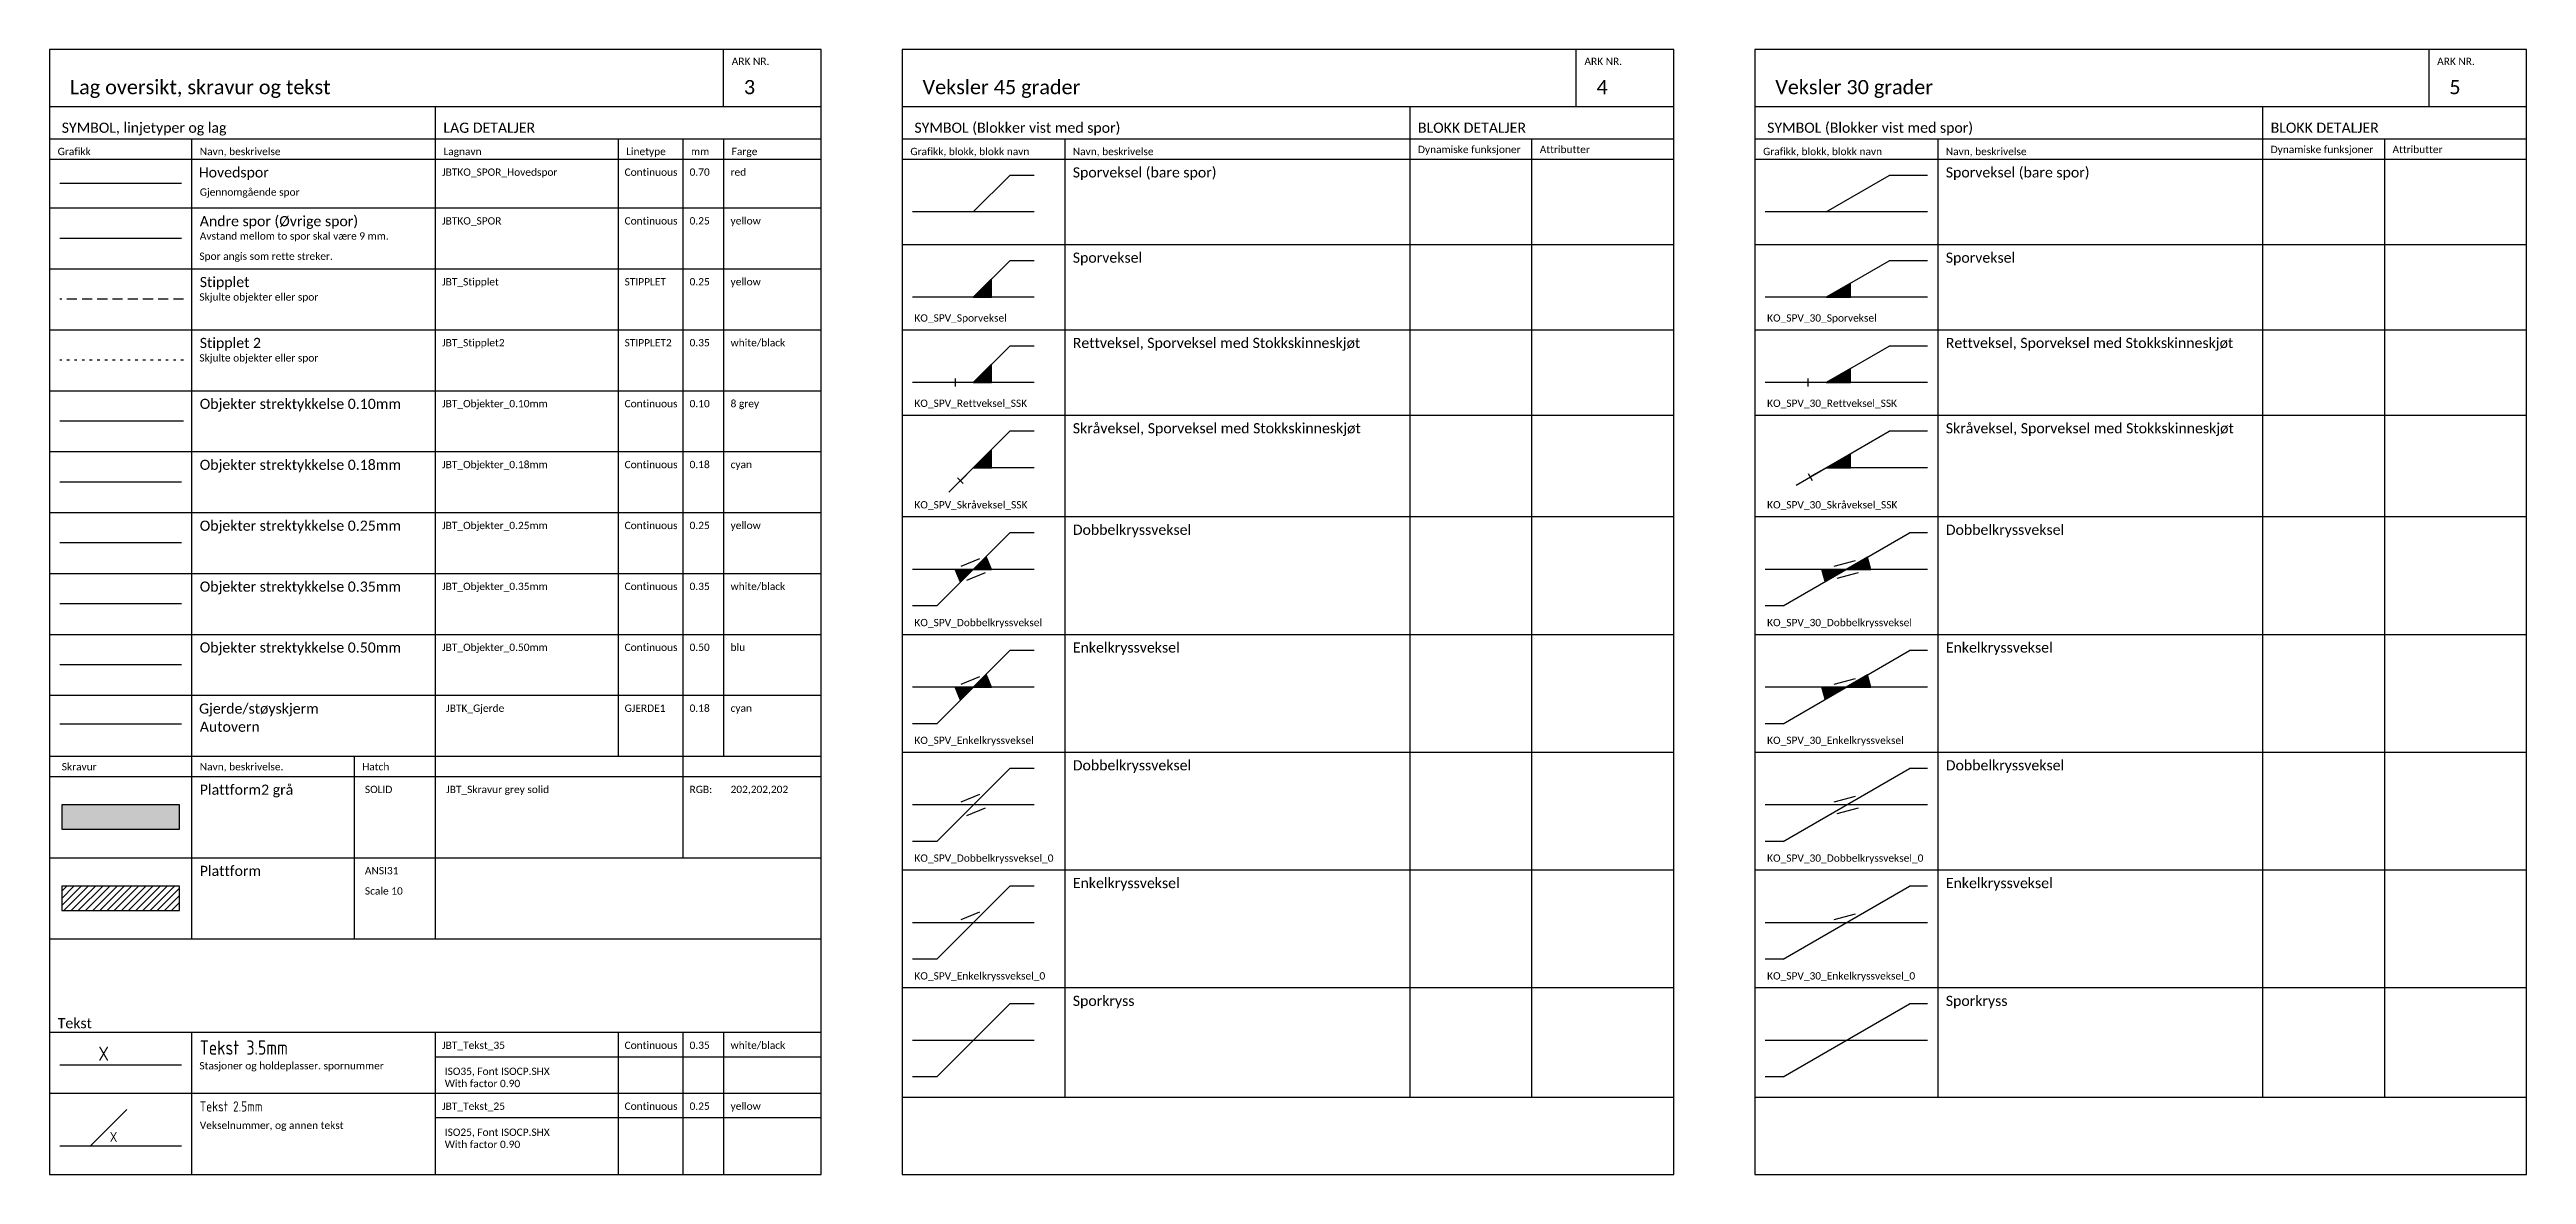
# Model space of a CAD drawing. Header units: millimetres. Extents: x -700 to 390, y 0 to 891.
# Drawn here: x -700 to -90, y 307 to 584 of the extents above; entities that cross this region are included whole.
import ezdxf
from ezdxf.lldxf.tags import DXFTag

# ---------------------------------------------------------------- set-up
doc = ezdxf.new("R2010")
doc.units = ezdxf.units.MM
doc.header["$MEASUREMENT"] = 0
doc.linetypes.add('STIPPLET', pattern=[3.75, 2.5, -1.25])
doc.linetypes.add('STIPPLET2', pattern=[1.875, 0.625, -1.25])
for name, color, linetype in [('JBT_Gjerde', 4, 'GJERDE1'), ('JBT_Objekter_0.10mm', 8, 'Continuous'), ('JBT_Objekter_0.18mm', 4, 'Continuous'), ('JBT_Objekter_0.25mm', 2, 'Continuous'), ('JBT_Objekter_0.35mm', 7, 'Continuous'), ('JBT_Objekter_0.50mm', 5, 'Continuous'), ('JBT_Stipplet', 2, 'STIPPLET'), ('JBT_Stipplet2', 7, 'STIPPLET2'), ('JBT_Tekst_25', 2, 'Continuous'), ('JBT_Tekst_35', 7, 'Continuous'), ('JBTKO_SPOR', 2, 'Continuous'), ('JBTKO_SPOR_Hovedpor', 1, 'Continuous'), ('RAMME', 5, 'Continuous'), ('RAMME SYMBOLER', 4, 'Continuous'), ('RAMME TEKST', 7, 'Continuous')]:
    doc.layers.add(name, color=color, linetype=linetype)
doc.layers.add('JBT_Skravur grey solid', color=7, linetype='Continuous', true_color=0xcacaca)
doc.styles.add('Calibri', font='calibri.ttf')
doc.styles.add('ISO25', font='isocp.shx', dxfattribs={"width": 0.9, "height": 2.5})
doc.styles.add('ISO35', font='isocp.shx', dxfattribs={"height": 3.5})
doc.styles.get("Standard").update_dxf_attribs({"font": 'txt.shx'})
tags = doc.linetypes.add('GJERDE1', pattern='A,3.05,["//",Standard,S=1.25,R=0,X=0,Y=-0.7],4.5', length=7.55).pattern_tags.tags
tags[4] = DXFTag(74, 10)

msp = doc.modelspace()

# ---------------------------------------------------------------- texts
at = {"layer": 'JBT_Tekst_25', "style": 'ISO25', "width": 0.9}
for s, p in [('Tekst 2.5mm', (-663, 322.5)), ('X', (-685.15, 315))]:
    msp.add_text(s, height=2.5, dxfattribs=at).set_placement(p)
at = {"layer": 'JBT_Tekst_35', "style": 'ISO35', "width": 0.9}
for s, p in [('X', (-687.95, 335)), ('Tekst 3.5mm', (-663, 336.5))]:
    msp.add_text(s, height=3.5, dxfattribs=at).set_placement(p)
at = {"layer": 'RAMME TEKST', "style": 'Calibri'}
for s, height, p in [('ARK NR.', 1.8, (-532, 580.2)), ('ARK NR.', 1.8, (-322, 580.2)), ('ARK NR.', 1.8, (-112, 580.2)), ('Lag oversikt, skravur og tekst', 3.5, (-695, 573)), ('3', 3.5, (-529, 573)), ('Veksler 45 grader', 3.5, (-485, 573)), ('4', 3.5, (-319, 573)), ('Veksler 30 grader', 3.5, (-275, 573)), ('5', 3.5, (-109, 573)), ('SYMBOL, linjetyper og lag', 2.5, (-697, 563.5)), ('LAG DETALJER', 2.5, (-603, 563.5)), ('SYMBOL (Blokker vist med spor)', 2.5, (-487, 563.5)), ('BLOKK DETALJER', 2.5, (-363, 563.5)), ('SYMBOL (Blokker vist med spor)', 2.5, (-277, 563.5)), ('BLOKK DETALJER', 2.5, (-153, 563.5)), ('Grafikk', 1.8, (-698, 558)), ('Hovedspor', 2.5, (-663.23, 552.5)), ('Navn, beskrivelse', 1.8, (-663, 558)), ('Lagnavn', 1.8, (-603, 558)), ('Linetype', 1.8, (-558, 558)), ('mm', 1.8, (-542.02, 558)), ('Farge', 1.8, (-532, 558)), ('Grafikk, blokk, blokk navn', 1.8, (-488, 558)), ('Sporveksel (bare spor)', 2.5, (-448, 552.5)), ('Navn, beskrivelse', 1.8, (-448, 558)), ('Dynamiske funksjoner', 1.8, (-363, 558.5)), ('Attributter', 1.8, (-333, 558.5)), ('Grafikk, blokk, blokk navn', 1.8, (-278, 558)), ('Sporveksel (bare spor)', 2.5, (-233, 552.5)), ('Navn, beskrivelse', 1.8, (-233, 558)), ('Dynamiske funksjoner', 1.8, (-153, 558.5)), ('Attributter', 1.8, (-123, 558.5)), ('Gjennomgående spor', 1.8, (-663, 548)), ('JBTKO_SPOR_Hovedspor', 1.8, (-603.34, 552.91)), ('Continuous', 1.8, (-558.38, 552.91)), ('0.70', 1.8, (-542.38, 552.92)), ('red', 1.8, (-532.28, 552.92)), ('Andre spor (Øvrige spor)', 2.5, (-663, 540.5)), ('Avstand mellom to spor skal være 9 mm.', 1.8, (-663, 537.19)), ('JBTKO_SPOR', 1.8, (-603.34, 540.91)), ('Continuous', 1.8, (-558.38, 540.91)), ('0.25', 1.8, (-542.38, 540.92)), ('yellow', 1.8, (-532.28, 540.92)), ('Spor angis som rette streker.', 1.8, (-663.1, 532.21)), ('Sporveksel', 2.5, (-448, 531.5)), ('Sporveksel', 2.5, (-233, 531.5)), ('Stipplet', 2.5, (-663, 525.5)), ('JBT_Stipplet', 1.8, (-603.34, 525.91)), ('STIPPLET', 1.8, (-558.38, 525.91)), ('0.25', 1.8, (-542.38, 525.92)), ('yellow', 1.8, (-532.28, 525.92)), ('Skjulte objekter eller spor', 1.8, (-663.1, 522.17)), ('KO_SPV_Sporveksel', 1.8, (-487, 517)), ('KO_SPV_30_Sporveksel', 1.8, (-277, 517)), ('Stipplet 2', 2.5, (-663, 510.5)), ('JBT_Stipplet2', 1.8, (-603.34, 510.91)), ('STIPPLET2', 1.8, (-558.38, 510.91)), ('0.35', 1.8, (-542.38, 510.92)), ('white/black', 1.8, (-532.28, 510.92)), ('Rettveksel, Sporveksel med Stokkskinneskjøt', 2.5, (-448, 510.5)), ('Rettveksel, Sporveksel med Stokkskinneskjøt', 2.5, (-233, 510.5)), ('Skjulte objekter eller spor', 1.8, (-663.1, 507.17)), ('Objekter strektykkelse 0.10mm', 2.5, (-663, 495.5)), ('JBT_Objekter_0.10mm', 1.8, (-603.34, 495.91)), ('Continuous', 1.8, (-558.38, 495.91)), ('0.10', 1.8, (-542.38, 495.92)), ('8 grey', 1.8, (-532.28, 495.92)), ('KO_SPV_Rettveksel_SSK', 1.8, (-487, 496)), ('KO_SPV_30_Rettveksel_SSK', 1.8, (-277, 496)), ('Skråveksel, Sporveksel med Stokkskinneskjøt', 2.5, (-448, 489.5)), ('Skråveksel, Sporveksel med Stokkskinneskjøt', 2.5, (-233, 489.5)), ('Objekter strektykkelse 0.18mm', 2.5, (-663, 480.5)), ('JBT_Objekter_0.18mm', 1.8, (-603.34, 480.91)), ('Continuous', 1.8, (-558.38, 480.91)), ('0.18', 1.8, (-542.38, 480.92)), ('cyan', 1.8, (-532.28, 480.92)), ('KO_SPV_Skråveksel_SSK', 1.8, (-487, 471)), ('KO_SPV_30_Skråveksel_SSK', 1.8, (-277, 471)), ('Objekter strektykkelse 0.25mm', 2.5, (-663, 465.5)), ('JBT_Objekter_0.25mm', 1.8, (-603.34, 465.91)), ('Continuous', 1.8, (-558.38, 465.91)), ('0.25', 1.8, (-542.38, 465.92)), ('yellow', 1.8, (-532.28, 465.92)), ('Dobbelkryssveksel', 2.5, (-448, 464.5)), ('Dobbelkryssveksel', 2.5, (-233, 464.5)), ('Objekter strektykkelse 0.35mm', 2.5, (-663, 450.5)), ('JBT_Objekter_0.35mm', 1.8, (-603.34, 450.91)), ('Continuous', 1.8, (-558.38, 450.91)), ('0.35', 1.8, (-542.38, 450.92)), ('white/black', 1.8, (-532.28, 450.92)), ('KO_SPV_Dobbelkryssveksel', 1.8, (-487, 442)), ('KO_SPV_30_Dobbelkryssveksel', 1.8, (-277, 442)), ('Objekter strektykkelse 0.50mm', 2.5, (-663, 435.5)), ('JBT_Objekter_0.50mm', 1.8, (-603.34, 435.91)), ('Continuous', 1.8, (-558.38, 435.91)), ('0.50', 1.8, (-542.38, 435.92)), ('blu', 1.8, (-532.28, 435.92)), ('Enkelkryssveksel', 2.5, (-448, 435.5)), ('Enkelkryssveksel', 2.5, (-233, 435.5)), ('Gjerde/støyskjerm', 2.5, (-663.17, 420.46)), ('JBTK_Gjerde', 1.8, (-602.34, 420.91)), ('GJERDE1', 1.8, (-558.38, 420.91)), ('0.18', 1.8, (-542.38, 420.92)), ('cyan', 1.8, (-532.28, 420.92)), ('Autovern', 2.5, (-663, 416)), ('KO_SPV_Enkelkryssveksel', 1.8, (-487, 413)), ('KO_SPV_30_Enkelkryssveksel', 1.8, (-277, 413)), ('Dobbelkryssveksel ', 2.5, (-448, 406.5)), ('Dobbelkryssveksel', 2.5, (-233, 406.5)), ('Skravur', 1.8, (-697, 406.5)), ('Navn, beskrivelse.', 1.8, (-663, 406.5)), ('Plattform2 grå', 2.5, (-663, 400.5)), ('Hatch', 1.8, (-623, 406.5)), ('SOLID', 1.8, (-622.34, 400.91)), ('JBT_Skravur grey solid', 1.8, (-602.34, 400.91)), ('RGB:', 1.8, (-542.38, 400.92)), ('202,202,202', 1.8, (-532.28, 400.92)), ('KO_SPV_Dobbelkryssveksel_0', 1.8, (-487, 384)), ('KO_SPV_30_Dobbelkryssveksel_0', 1.8, (-277, 384)), ('Plattform', 2.5, (-663, 380.5)), ('ANSI31', 1.8, (-622.34, 380.91)), ('Enkelkryssveksel', 2.5, (-448, 377.5)), ('Enkelkryssveksel', 2.5, (-233, 377.5)), ('Scale 10', 1.8, (-622.34, 375.91)), ('KO_SPV_Enkelkryssveksel_0', 1.8, (-487, 355)), ('KO_SPV_30_Enkelkryssveksel_0', 1.8, (-277, 355)), ('Sporkryss ', 2.5, (-448, 348.5)), ('Sporkryss ', 2.5, (-233, 348.5)), ('Tekst', 2.5, (-698, 343)), ('JBT_Tekst_35', 1.8, (-603.34, 337.91)), ('Continuous', 1.8, (-558.38, 337.91)), ('0.35', 1.8, (-542.38, 337.92)), ('white/black', 1.8, (-532.28, 337.92)), ('Stasjoner og holdeplasser. spornummer', 1.8, (-663.1, 332.87)), ('With factor 0.90', 1.8, (-602.67, 328.5)), ('ISO35, Font ISOCP.SHX', 1.8, (-602.67, 331.5)), ('JBT_Tekst_25', 1.8, (-603.34, 322.91)), ('Continuous', 1.8, (-558.38, 322.91)), ('0.25', 1.8, (-542.38, 322.92)), ('yellow', 1.8, (-532.28, 322.92)), ('Vekselnummer, og annen tekst', 1.8, (-663, 318.2)), ('ISO25, Font ISOCP.SHX', 1.8, (-602.67, 316.5)), ('With factor 0.90', 1.8, (-602.67, 313.5))]:
    msp.add_text(s, height=height, dxfattribs=at).set_placement(p)

# ---------------------------------------------------------------- blocks, each defined once
blk = doc.blocks.new('KO_SPV_Sporveksel')
h = blk.add_hatch(color=256)
h.dxf.hatch_style = 1
h.paths.add_polyline_path([(0, 0), (4.5, 0), (4.5, 4.5)])
blk.add_lwpolyline([(0, 0), (4.5, 0), (4.5, 4.5), (0, 0)])
blk = doc.blocks.new('KO_SPV_Rettveksel_SSK')
h = blk.add_hatch(color=256)
h.dxf.hatch_style = 1
h.paths.add_polyline_path([(0, 0), (4.5, 0), (4.5, 4.5)])
for p, q in [((-4.5, 1), (-4.5, -1)), ((0, 0), (-4.5, 0))]:
    blk.add_line(p, q)
blk.add_lwpolyline([(0, 0), (4.5, 0), (4.5, 4.5), (0, 0)])
blk = doc.blocks.new('KO_SPV_Skråveksel_SSK')
h = blk.add_hatch(color=256)
h.dxf.hatch_style = 1
h.paths.add_polyline_path([(0, 0), (4.5, 0), (4.5, 4.5)])
for p, q in [((0, 0), (-3.18, -3.18)), ((-3.89, -2.47), (-2.47, -3.89))]:
    blk.add_line(p, q)
blk.add_lwpolyline([(0, 0), (4.5, 0), (4.5, 4.5), (0, 0)])
blk = doc.blocks.new('KO_SPV_Dobbelkryssveksel')
h = blk.add_hatch(color=256)
h.dxf.hatch_style = 1
h.paths.add_polyline_path([(0, 0), (-3.18, -3.18), (-4.5, 0)])
h = blk.add_hatch(color=256)
h.dxf.hatch_style = 1
h.paths.add_polyline_path([(0, 0), (4.5, 0), (3.18, 3.18)])
for p, q in [((-3, 0.75), (1.59, 2.65)), ((-1.59, -2.65), (3, -0.75))]:
    blk.add_line(p, q)
for points in [[(0, 0), (-3.18, -3.18), (-4.5, 0), (0, 0)], [(0, 0), (4.5, 0), (3.18, 3.18), (0, 0)]]:
    blk.add_lwpolyline(points)
blk = doc.blocks.new('KO_SPV_Enkelkryssveksel')
h = blk.add_hatch(color=256)
h.dxf.hatch_style = 1
h.paths.add_polyline_path([(0, 0), (-3.18, -3.18), (-4.5, 0)])
h = blk.add_hatch(color=256)
h.dxf.hatch_style = 1
h.paths.add_polyline_path([(0, 0), (4.5, 0), (3.18, 3.18)])
blk.add_line((-3, 0.75), (1.59, 2.65))
for points in [[(0, 0), (-3.18, -3.18), (-4.5, 0), (0, 0)], [(0, 0), (4.5, 0), (3.18, 3.18), (0, 0)]]:
    blk.add_lwpolyline(points)
blk = doc.blocks.new('KO_SPV_Dobbelkryssveksel_0')
for p, q in [((-3, 0.75), (1.59, 2.65)), ((-1.59, -2.65), (3, -0.75))]:
    blk.add_line(p, q)
blk = doc.blocks.new('KO_SPV_Enkelkryssveksel_0')
blk.add_line((-3, 0.75), (1.59, 2.65))
blk = doc.blocks.new('KO_SPV_30_Sporveksel')
h = blk.add_hatch(color=256)
h.dxf.hatch_style = 1
h.paths.add_polyline_path([(0, 0), (6, 0), (6, 3.46)])
blk.add_lwpolyline([(0, 0), (6, 0), (6, 3.46), (0, 0)])
blk = doc.blocks.new('KO_SPV_30_Rettveksel_SSK')
h = blk.add_hatch(color=256)
h.dxf.hatch_style = 1
h.paths.add_polyline_path([(0, 0), (6, 0), (6, 3.46)])
for p, q in [((-4.5, 1), (-4.5, -1)), ((0, 0), (-4.5, 0))]:
    blk.add_line(p, q)
blk.add_lwpolyline([(0, 0), (6, 0), (6, 3.46), (0, 0)])
blk = doc.blocks.new('KO_SPV_30_Skråveksel_SSK')
h = blk.add_hatch(color=256)
h.dxf.hatch_style = 1
h.paths.add_polyline_path([(0, 0), (6, 0), (6, 3.46)])
for p, q in [((0, 0), (-3.9, -2.25)), ((-4.4, -1.38), (-3.4, -3.12))]:
    blk.add_line(p, q)
blk.add_lwpolyline([(0, 0), (6, 0), (6, 3.46), (0, 0)])
blk = doc.blocks.new('KO_SPV_30_Dobbelkryssveksel')
h = blk.add_hatch(color=256)
h.dxf.hatch_style = 1
h.paths.add_polyline_path([(0, 0), (6, 0), (5.2, 3)])
h = blk.add_hatch(color=256)
h.dxf.hatch_style = 1
h.paths.add_polyline_path([(0, 0), (-5.2, -3), (-6, 0)])
for p, q in [((-3, 0.75), (2.22, 2.15)), ((-2.22, -2.15), (3, -0.75))]:
    blk.add_line(p, q)
for points in [[(0, 0), (6, 0), (5.2, 3), (0, 0)], [(0, 0), (-5.2, -3), (-6, 0), (0, 0)]]:
    blk.add_lwpolyline(points)
blk = doc.blocks.new('KO_SPV_30_Enkelkryssveksel')
h = blk.add_hatch(color=256)
h.dxf.hatch_style = 1
h.paths.add_polyline_path([(0, 0), (-5.2, -3), (-6, 0)])
h = blk.add_hatch(color=256)
h.dxf.hatch_style = 1
h.paths.add_polyline_path([(0, 0), (6, 0), (5.2, 3)])
blk.add_line((-3, 0.75), (2.22, 2.15))
for points in [[(0, 0), (-5.2, -3), (-6, 0), (0, 0)], [(0, 0), (6, 0), (5.2, 3), (0, 0)]]:
    blk.add_lwpolyline(points)
blk = doc.blocks.new('KO_SPV_30_Dobbelkryssveksel_0')
for p, q in [((-3, 0.75), (2.22, 2.15)), ((-2.22, -2.15), (3, -0.75))]:
    blk.add_line(p, q)
blk = doc.blocks.new('KO_SPV_30_Enkelkryssveksel_0')
blk.add_line((-3, 0.75), (2.22, 2.15))

# ---------------------------------------------------------------- hatches: boundary and pattern name
at = {"layer": 'JBT_Objekter_0.18mm'}
h = msp.add_hatch(dxfattribs=at)
h.set_pattern_fill('ANSI31', color=256, scale=10)
h.set_pattern_definition([(45, (-389, 283.469), (-0.8838835, 0.8838835), [])])
h.paths.add_polyline_path([(-697, 372), (-668, 372), (-668, 378), (-697, 378)])
at = {"layer": 'JBT_Skravur grey solid'}
h = msp.add_hatch(color=256, dxfattribs=at)
h.dxf.hatch_style = 1
h.paths.add_polyline_path([(-697, 392), (-668, 392), (-668, 398), (-697, 398)])

# ---------------------------------------------------------------- linework, layer by layer
at = {"layer": 'JBT_Gjerde'}
msp.add_line((-697.5, 418), (-667.5, 418), dxfattribs=at)
at = {"layer": 'JBT_Objekter_0.10mm'}
msp.add_line((-667, 492.5), (-697.5, 492.5), dxfattribs=at)
msp.add_lwpolyline([(-697, 392), (-668, 392), (-668, 398), (-697, 398)], close=True, dxfattribs=at)
at = {"layer": 'JBT_Objekter_0.18mm'}
msp.add_line((-667.5, 477.5), (-697.5, 477.5), dxfattribs=at)
msp.add_lwpolyline([(-697, 372), (-668, 372), (-668, 378), (-697, 378)], close=True, dxfattribs=at)
at = {"layer": 'JBT_Objekter_0.25mm'}
msp.add_line((-667.5, 462.5), (-697.5, 462.5), dxfattribs=at)
at = {"layer": 'JBT_Objekter_0.35mm'}
msp.add_line((-667.5, 447.5), (-697.5, 447.5), dxfattribs=at)
at = {"layer": 'JBT_Objekter_0.50mm'}
msp.add_line((-667.5, 432.5), (-697.5, 432.5), dxfattribs=at)
at = {"layer": 'JBT_Stipplet'}
msp.add_line((-667, 522.5), (-697.5, 522.5), dxfattribs=at)
at = {"layer": 'JBT_Stipplet2'}
msp.add_line((-667, 507.5), (-697.5, 507.5), dxfattribs=at)
at = {"layer": 'JBTKO_SPOR'}
for p, q in [((-472.5, 544), (-463.5, 553)), ((-457.5, 553), (-463.5, 553)), ((-262.5, 544), (-246.91, 553)), ((-237.5, 553), (-246.91, 553)), ((-457.5, 544), (-487.5, 544)), ((-237.5, 544), (-277.5, 544)), ((-667.5, 537.5), (-697.5, 537.5)), ((-472.5, 523), (-463.5, 532)), ((-457.5, 532), (-463.5, 532)), ((-262.5, 523), (-246.91, 532)), ((-237.5, 532), (-246.91, 532)), ((-457.5, 523), (-487.5, 523)), ((-237.5, 523), (-277.5, 523)), ((-472.5, 502), (-463.5, 511)), ((-457.5, 511), (-463.5, 511)), ((-262.5, 502), (-246.91, 511)), ((-237.5, 511), (-246.91, 511)), ((-457.5, 502), (-487.5, 502)), ((-237.5, 502), (-277.5, 502)), ((-478.5, 475), (-463.5, 490)), ((-457.5, 490), (-463.5, 490)), ((-269.85, 476.76), (-246.91, 490)), ((-237.5, 490), (-246.91, 490)), ((-457.5, 481), (-472.5, 481)), ((-237.5, 481), (-262.5, 481)), ((-481.5, 447), (-463.5, 465)), ((-457.5, 465), (-463.5, 465)), ((-457.5, 465), (-463.5, 465)), ((-273.09, 447), (-241.91, 465)), ((-237.5, 465), (-241.91, 465)), ((-457.5, 456), (-487.5, 456)), ((-457.5, 456), (-487.5, 456)), ((-237.5, 456), (-277.5, 456)), ((-481.5, 447), (-487.5, 447)), ((-273.09, 447), (-277.5, 447)), ((-481.5, 418), (-463.5, 436)), ((-457.5, 436), (-463.5, 436)), ((-457.5, 436), (-463.5, 436)), ((-273.09, 418), (-241.91, 436)), ((-237.5, 436), (-241.91, 436)), ((-457.5, 427), (-487.5, 427)), ((-457.5, 427), (-487.5, 427)), ((-237.5, 427), (-277.5, 427)), ((-481.5, 418), (-487.5, 418)), ((-273.09, 418), (-277.5, 418)), ((-481.5, 389), (-463.5, 407)), ((-457.5, 407), (-463.5, 407)), ((-457.5, 407), (-463.5, 407)), ((-273.09, 389), (-241.91, 407)), ((-237.5, 407), (-241.91, 407)), ((-457.5, 398), (-487.5, 398)), ((-457.5, 398), (-487.5, 398)), ((-237.5, 398), (-277.5, 398)), ((-481.5, 389), (-487.5, 389)), ((-273.09, 389), (-277.5, 389)), ((-481.5, 360), (-463.5, 378)), ((-457.5, 378), (-463.5, 378)), ((-273.09, 360), (-241.91, 378)), ((-237.5, 378), (-241.91, 378)), ((-457.5, 369), (-487.5, 369)), ((-457.5, 369), (-487.5, 369)), ((-237.5, 369), (-277.5, 369)), ((-481.5, 360), (-487.5, 360)), ((-273.09, 360), (-277.5, 360)), ((-481.5, 331), (-463.5, 349)), ((-457.5, 349), (-463.5, 349)), ((-273.09, 331), (-241.91, 349)), ((-237.5, 349), (-241.91, 349)), ((-457.5, 340), (-487.5, 340)), ((-237.5, 340), (-277.5, 340)), ((-697.5, 334), (-667.5, 334)), ((-481.5, 331), (-487.5, 331)), ((-273.09, 331), (-277.5, 331)), ((-681, 323), (-690, 314)), ((-667.5, 314), (-697.5, 314))]:
    msp.add_line(p, q, dxfattribs=at)
at = {"layer": 'JBTKO_SPOR_Hovedpor'}
msp.add_line((-667.5, 551), (-697.5, 551), dxfattribs=at)
at = {"layer": 'RAMME'}
for points in [[(-510, 584), (-700, 584), (-700, 307), (-510, 307)], [(-300, 584), (-490, 584), (-490, 307), (-300, 307)], [(-90, 584), (-280, 584), (-280, 307), (-90, 307)]]:
    msp.add_lwpolyline(points, close=True, dxfattribs=at)
for points in [[(-700, 570), (-510, 570)], [(-490, 570), (-300, 570)], [(-280, 570), (-90, 570)]]:
    msp.add_lwpolyline(points, dxfattribs=at)
at = {"layer": 'RAMME SYMBOLER'}
for p, q in [((-534, 570), (-534, 584)), ((-324, 570), (-324, 584)), ((-114, 570), (-114, 584)), ((-605, 570), (-605, 365)), ((-365, 570), (-365, 326)), ((-155, 570), (-155, 326)), ((-700, 562), (-510, 562)), ((-665, 562), (-665, 410)), ((-560, 562), (-560, 410)), ((-544, 562), (-544, 385)), ((-534, 562), (-534, 410)), ((-490, 562), (-300, 562)), ((-450, 562), (-450, 326)), ((-335, 562), (-335, 326)), ((-280, 562), (-90, 562)), ((-235, 562), (-235, 326)), ((-125, 562), (-125, 326)), ((-700, 557), (-510, 557)), ((-490, 557), (-300, 557)), ((-280, 557), (-90, 557)), ((-700, 545), (-510, 545)), ((-490, 536), (-300, 536)), ((-280, 536), (-90, 536)), ((-700, 530), (-510, 530)), ((-605, 530), (-510, 530)), ((-605, 530), (-605, 485)), ((-560, 530), (-560, 485)), ((-544, 530), (-544, 485)), ((-534, 530), (-534, 485)), ((-700, 515), (-510, 515)), ((-605, 515), (-510, 515)), ((-490, 515), (-300, 515)), ((-280, 515), (-90, 515)), ((-700, 500), (-510, 500)), ((-490, 494), (-300, 494)), ((-280, 494), (-90, 494)), ((-700, 485), (-510, 485)), ((-700, 470), (-510, 470)), ((-490, 469), (-300, 469)), ((-280, 469), (-90, 469)), ((-700, 455), (-510, 455)), ((-700, 440), (-510, 440)), ((-490, 440), (-300, 440)), ((-280, 440), (-90, 440)), ((-700, 425), (-510, 425)), ((-700, 410), (-510, 410)), ((-665, 410), (-665, 365)), ((-625, 410), (-625, 365)), ((-490, 411), (-300, 411)), ((-280, 411), (-90, 411)), ((-700, 405), (-510, 405)), ((-700, 385), (-510, 385)), ((-490, 382), (-300, 382)), ((-280, 382), (-90, 382)), ((-700, 365), (-510, 365)), ((-490, 353), (-300, 353)), ((-280, 353), (-90, 353)), ((-700, 342), (-605, 342)), ((-665, 342), (-665, 307)), ((-605, 342), (-605, 307)), ((-605, 342), (-510, 342)), ((-605, 342), (-510, 342)), ((-560, 342), (-560, 307)), ((-544, 342), (-544, 307)), ((-534, 342), (-534, 307)), ((-605, 336), (-510, 336)), ((-700, 327), (-605, 327)), ((-605, 327), (-510, 327)), ((-605, 327), (-510, 327)), ((-490, 326), (-300, 326)), ((-280, 326), (-90, 326)), ((-605, 321), (-510, 321))]:
    msp.add_line(p, q, dxfattribs=at)

# ---------------------------------------------------------------- block references
at = {"layer": 'JBTKO_SPOR'}
for name, p in [('KO_SPV_Sporveksel', (-472.5, 523)), ('KO_SPV_30_Sporveksel', (-262.5, 523)), ('KO_SPV_Rettveksel_SSK', (-472.5, 502)), ('KO_SPV_30_Rettveksel_SSK', (-262.5, 502)), ('KO_SPV_Skråveksel_SSK', (-472.5, 481)), ('KO_SPV_30_Skråveksel_SSK', (-262.5, 481)), ('KO_SPV_Dobbelkryssveksel', (-472.5, 456)), ('KO_SPV_30_Dobbelkryssveksel', (-257.5, 456)), ('KO_SPV_Enkelkryssveksel', (-472.5, 427)), ('KO_SPV_30_Enkelkryssveksel', (-257.5, 427)), ('KO_SPV_Dobbelkryssveksel_0', (-472.5, 398)), ('KO_SPV_30_Dobbelkryssveksel_0', (-257.5, 398)), ('KO_SPV_Enkelkryssveksel_0', (-472.5, 369)), ('KO_SPV_30_Enkelkryssveksel_0', (-257.5, 369))]:
    msp.add_blockref(name, p, dxfattribs=at)

msp.set_redraw_order([(e.dxf.handle, doc.entitydb.next_handle()) for e in msp.query("TEXT MTEXT ATTDEF DIMENSION ARC_DIMENSION")])  # texts and dimensions are drawn at this point

doc.saveas('drawing.dxf')
